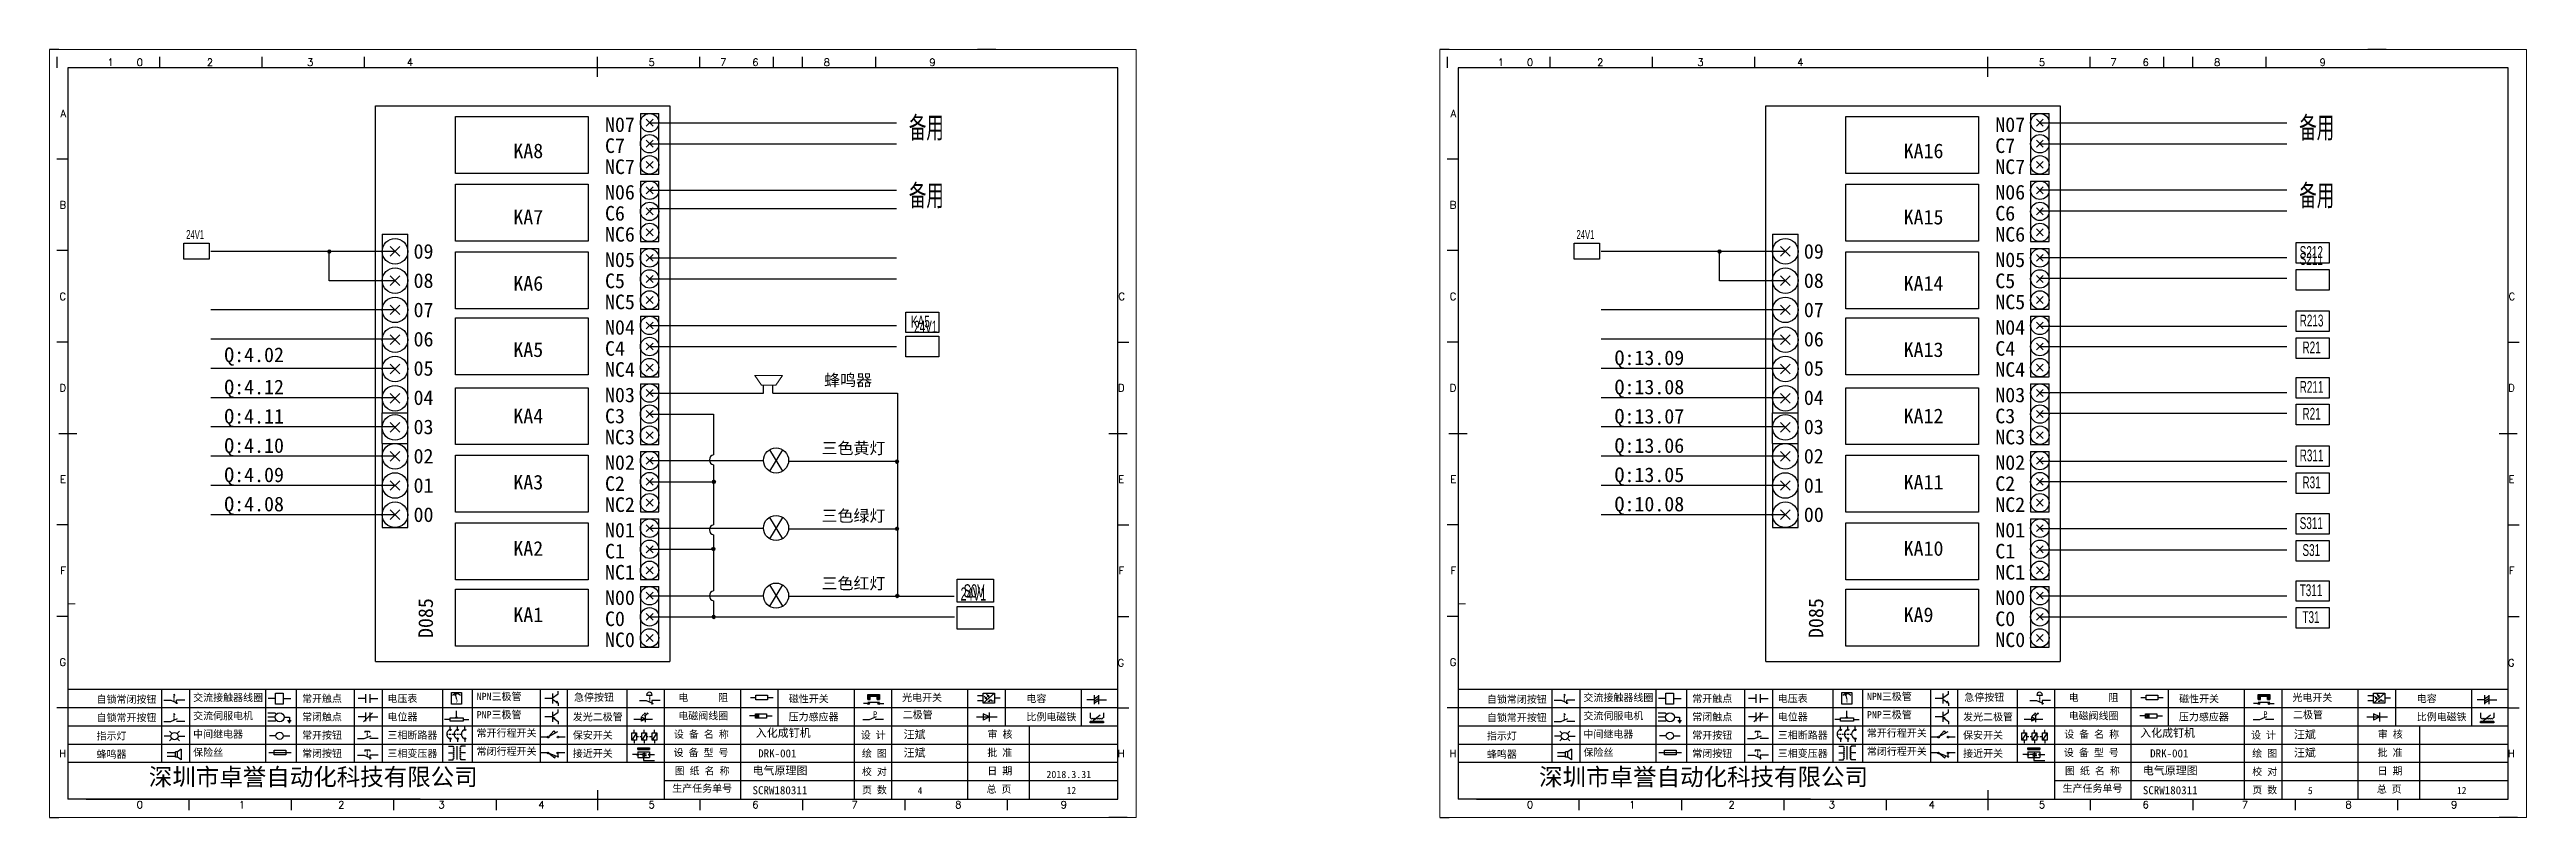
# Model space of a CAD drawing. Header units: millimetres. Extents: x 175 to 4940, y -2082 to 1907.
# Drawn here: x 1697 to 2374, y 662 to 872 of the extents above; entities that cross this region are included whole.
import ezdxf
from ezdxf.enums import TextEntityAlignment as Align

# ---------------------------------------------------------------- set-up
doc = ezdxf.new("R2010")
doc.units = ezdxf.units.MM
for name, color, linetype in [('AE_BOR', 1, 'Continuous'), ('Z_OM_OUTLINE', 7, 'Continuous'), ('外形線', 7, 'Continuous')]:
    doc.layers.add(name, color=color, linetype=linetype)
doc.styles.get("Standard").update_dxf_attribs({"font": ''})
doc.styles.add('WD', font='romans.shx', dxfattribs={"width": 0.8, "bigfont": 'gbcbig.shx'})
doc.styles.add('样式 8', font='arial.ttf', dxfattribs={"width": 0.6, "height": 2.5})
doc.styles.add('汉字', font='')
doc.styles.get('Standard').set_extended_font_data('SimSun')
doc.styles.get('汉字').set_extended_font_data('新宋体')

msp = doc.modelspace()

# ---------------------------------------------------------------- texts
at = {"attachment_point": 1, "style": '样式 8'}
for s, insert, char_height, width in [(' {\\fSimSun|b0|i0|c134|p2;备用}', (1930.622, 853.236), 5.832, 11.58622), (' {\\fSimSun|b0|i0|c134|p2;备用}', (2310.641, 853.236), 5.832, 11.58622), (' {\\fSimSun|b0|i0|c134|p2;备用}', (1930.622, 834.681), 5.832, 11.58622), (' {\\fSimSun|b0|i0|c134|p2;备用}', (2310.641, 834.681), 5.832, 11.58622), (' 24V1', (1734.452, 822.292), 2.5, 4.96666), (' 24V1', (2114.452, 822.292), 2.5, 4.96666), ('S212', (2312.121, 817.893), 3.24, 6.43679), (' S211', (2312.121, 816.002), 3.24, 6.43679), ('KA5', (1932.556, 798.864), 3.24, 6.43679), ('R213', (2312.121, 799.16), 3.24, 6.43679), (' 24V1', (1933.409, 797.478), 3.24, 6.43679), (' R21', (2312.121, 791.804), 3.24, 6.43679), ('R211', (2312.121, 781.009), 3.24, 6.43679), (' R21', (2312.121, 773.652), 3.24, 6.43679), ('R311', (2312.121, 762.265), 3.24, 6.43679), (' R31', (2312.121, 754.908), 3.24, 6.43679), ('S311', (2312.121, 743.751), 3.24, 6.43679), (' S31', (2312.121, 736.395), 3.24, 6.43679), (' 24V1', (1946.108, 724.57), 3.6, 7.15199), (' S0V', (1946.108, 725.415), 3.6, 7.15199), (' T311', (2312.121, 725.416), 3.24, 6.43679), (' T31', (2312.121, 718.06), 3.24, 6.43679)]:
    msp.add_mtext(s, dxfattribs=dict(at, insert=insert, char_height=char_height, width=width))
at = {"attachment_point": 1}
for s, insert, char_height, width in [('{\\fSimSun|b0|i0|c134|p2;蜂鸣器}', (1908.824, 782.857), 3.2, 44.93902), ('三色黄灯', (1908.114, 764.236), 3.2, 44.93902), ('三色绿灯', (1908.114, 745.756), 3.2, 44.93902), ('三色红灯', (1908.114, 727.276), 3.2, 44.93902), ('入化成钉机', (1890.123, 685.877), 2.2, 24.33474), ('汪斌', (1930.536, 685.447), 2.2, 15.31746), ('入化成钉机', (2268.518, 685.877), 2.2, 24.33474), ('汪斌', (2310.536, 685.447), 2.2, 15.31746), ('DRK-001', (1890.793, 680.278), 2.2, 25.88003), ('汪斌', (1930.536, 680.447), 2.2, 15.31746), ('DRK-001', (2271.249, 680.278), 2.2, 25.88003), ('汪斌', (2310.536, 680.447), 2.2, 15.31746), ('{\\fKaiTi_GB2312|b0|i0|c134|p49;SCRW180311}', (1889.25, 670.195), 2.2, 25.68687), ('{\\fKaiTi_GB2312|b0|i0|c134|p49;电气原理图}', (1889.25, 675.596), 2.2, 25.88003), ('{\\fKaiTi_GB2312|b0|i0|c134|p49;2018.3.31}', (1969.568, 674.426), 2, 60.2542), ('{\\fKaiTi_GB2312|b0|i0|c134|p49;SCRW180311}', (2269.25, 670.195), 2.2, 25.68687), ('{\\fKaiTi_GB2312|b0|i0|c134|p49;电气原理图}', (2269.25, 675.596), 2.2, 25.88003), ('{\\fKaiTi_GB2312|b0|i0|c134|p49;4}', (1934.371, 669.95), 1.92, 10.15907), ('{\\fKaiTi_GB2312|b0|i0|c134|p49;12}', (1975.099, 670.003), 1.92, 11.84593), ('{\\fKaiTi_GB2312|b0|i0|c134|p49;5}', (2314.371, 669.95), 1.92, 10.15907), ('{\\fKaiTi_GB2312|b0|i0|c134|p49;12}', (2355.099, 670.003), 1.92, 11.84593)]:
    msp.add_mtext(s, dxfattribs=dict(at, insert=insert, char_height=char_height, width=width))
at = {"char_height": 2, "attachment_point": 1, "style": '汉字'}
for s, insert in [('{\\fKaiTi_GB2312|b0|i0|c134|p49;自锁常闭按钮}', (1709.963, 694.963)), ('{\\fKaiTi_GB2312|b0|i0|c134|p49;交流接触器线圈}', (1736.357, 695.457)), ('{\\fKaiTi_GB2312|b0|i0|c134|p49;交流伺服电机}', (1736.357, 690.457)), ('{\\fKaiTi_GB2312|b0|i0|c134|p49;常开触点}', (1766.11, 695.169)), ('{\\fKaiTi_GB2312|b0|i0|c134|p49;电压表}', (1789.47, 695.179)), ('{\\fKaiTi_GB2312|b0|i0|c134|p49;NPN三极管}', (1813.836, 695.74)), ('{\\fKaiTi_GB2312|b0|i0|c134|p49;PNP三极管}', (1813.836, 690.74)), ('{\\fKaiTi_GB2312|b0|i0|c134|p49;急停按钮}', (1840.458, 695.527)), ('{\\fKaiTi_GB2312|b0|i0|c134|p49;电      阻}', (1868.965, 695.455)), ('{\\fKaiTi_GB2312|b0|i0|c134|p49;电磁阀线圈}', (1868.965, 690.455)), ('{\\fKaiTi_GB2312|b0|i0|c134|p49;磁性开关}', (1899.175, 695.119)), ('{\\fKaiTi_GB2312|b0|i0|c134|p49;光电开关}', (1930.126, 695.457)), ('{\\fKaiTi_GB2312|b0|i0|c134|p49;二极管}', (1930.308, 690.74)), ('{\\fKaiTi_GB2312|b0|i0|c134|p49;电容}', (1964.102, 695.169)), ('{\\fKaiTi_GB2312|b0|i0|c134|p49;自锁常闭按钮}', (2089.963, 694.963)), ('{\\fKaiTi_GB2312|b0|i0|c134|p49;交流接触器线圈}', (2116.357, 695.457)), ('{\\fKaiTi_GB2312|b0|i0|c134|p49;交流伺服电机}', (2116.357, 690.457)), ('{\\fKaiTi_GB2312|b0|i0|c134|p49;常开触点}', (2146.11, 695.169)), ('{\\fKaiTi_GB2312|b0|i0|c134|p49;电压表}', (2169.47, 695.179)), ('{\\fKaiTi_GB2312|b0|i0|c134|p49;NPN三极管}', (2193.836, 695.74)), ('{\\fKaiTi_GB2312|b0|i0|c134|p49;PNP三极管}', (2193.836, 690.74)), ('{\\fKaiTi_GB2312|b0|i0|c134|p49;急停按钮}', (2220.458, 695.527)), ('{\\fKaiTi_GB2312|b0|i0|c134|p49;电      阻}', (2248.965, 695.455)), ('{\\fKaiTi_GB2312|b0|i0|c134|p49;电磁阀线圈}', (2248.965, 690.455)), ('{\\fKaiTi_GB2312|b0|i0|c134|p49;磁性开关}', (2279.175, 695.119)), ('{\\fKaiTi_GB2312|b0|i0|c134|p49;光电开关}', (2310.126, 695.457)), ('{\\fKaiTi_GB2312|b0|i0|c134|p49;二极管}', (2310.308, 690.74)), ('{\\fKaiTi_GB2312|b0|i0|c134|p49;电容}', (2344.102, 695.169)), ('{\\fKaiTi_GB2312|b0|i0|c134|p49;指示灯}', (1709.963, 684.963)), ('{\\fKaiTi_GB2312|b0|i0|c134|p49;自锁常开按钮}', (1709.963, 689.963)), ('{\\fKaiTi_GB2312|b0|i0|c134|p49;中间继电器}', (1736.357, 685.457)), ('{\\fKaiTi_GB2312|b0|i0|c134|p49;常闭触点}', (1766.11, 690.169)), ('{\\fKaiTi_GB2312|b0|i0|c134|p49;常开按钮}', (1766.11, 685.169)), ('{\\fKaiTi_GB2312|b0|i0|c134|p49;三相断路器}', (1789.47, 685.179)), ('{\\fKaiTi_GB2312|b0|i0|c134|p49;电位器}', (1789.47, 690.179)), ('{\\fKaiTi_GB2312|b0|i0|c134|p49;常开行程开关}', (1813.836, 685.74)), ('{\\fKaiTi_GB2312|b0|i0|c134|p49;保安开关}', (1840.125, 685.169)), ('{\\fKaiTi_GB2312|b0|i0|c134|p49;发光二极管}', (1840.125, 690.169)), ('{\\fKaiTi_GB2312|b0|i0|c134|p0;设 备 名 称}', (1867.757, 685.403)), ('{\\fKaiTi_GB2312|b0|i0|c134|p49;压力感应器}', (1899.122, 690.179)), ('{\\fKaiTi_GB2312|b0|i0|c134|p0;设 计}', (1918.825, 685.188)), ('{\\fKaiTi_GB2312|b0|i0|c134|p0;审 核}', (1953.492, 685.397)), ('{\\fKaiTi_GB2312|b0|i0|c134|p49;比例电磁铁}', (1964.102, 690.169)), ('{\\fKaiTi_GB2312|b0|i0|c134|p49;指示灯}', (2089.963, 684.963)), ('{\\fKaiTi_GB2312|b0|i0|c134|p49;自锁常开按钮}', (2089.963, 689.963)), ('{\\fKaiTi_GB2312|b0|i0|c134|p49;中间继电器}', (2116.357, 685.457)), ('{\\fKaiTi_GB2312|b0|i0|c134|p49;常闭触点}', (2146.11, 690.169)), ('{\\fKaiTi_GB2312|b0|i0|c134|p49;常开按钮}', (2146.11, 685.169)), ('{\\fKaiTi_GB2312|b0|i0|c134|p49;三相断路器}', (2169.47, 685.179)), ('{\\fKaiTi_GB2312|b0|i0|c134|p49;电位器}', (2169.47, 690.179)), ('{\\fKaiTi_GB2312|b0|i0|c134|p49;常开行程开关}', (2193.836, 685.74)), ('{\\fKaiTi_GB2312|b0|i0|c134|p49;保安开关}', (2220.125, 685.169)), ('{\\fKaiTi_GB2312|b0|i0|c134|p49;发光二极管}', (2220.125, 690.169)), ('{\\fKaiTi_GB2312|b0|i0|c134|p0;设 备 名 称}', (2247.757, 685.403)), ('{\\fKaiTi_GB2312|b0|i0|c134|p49;压力感应器}', (2279.122, 690.179)), ('{\\fKaiTi_GB2312|b0|i0|c134|p0;设 计}', (2298.825, 685.188)), ('{\\fKaiTi_GB2312|b0|i0|c134|p0;审 核}', (2333.492, 685.397)), ('{\\fKaiTi_GB2312|b0|i0|c134|p49;比例电磁铁}', (2344.102, 690.169)), ('{\\fKaiTi_GB2312|b0|i0|c134|p49;蜂鸣器}', (1709.963, 679.963)), ('{\\fKaiTi_GB2312|b0|i0|c134|p49;保险丝}', (1736.357, 680.457)), ('{\\fKaiTi_GB2312|b0|i0|c134|p49;常闭按钮}', (1766.11, 680.169)), ('{\\fKaiTi_GB2312|b0|i0|c134|p49;三相变压器}', (1789.47, 680.179)), ('{\\fKaiTi_GB2312|b0|i0|c134|p49;常闭行程开关}', (1813.836, 680.74)), ('{\\fKaiTi_GB2312|b0|i0|c134|p49;接近开关}', (1840.125, 680.169)), ('{\\fKaiTi_GB2312|b0|i0|c134|p0;设 备 型 号}', (1867.683, 680.403)), ('{\\fKaiTi_GB2312|b0|i0|c134|p0;绘 图}', (1919.153, 680.188)), ('{\\fKaiTi_GB2312|b0|i0|c134|p0;批 准}', (1953.422, 680.397)), ('{\\fKaiTi_GB2312|b0|i0|c134|p49;蜂鸣器}', (2089.963, 679.963)), ('{\\fKaiTi_GB2312|b0|i0|c134|p49;保险丝}', (2116.357, 680.457)), ('{\\fKaiTi_GB2312|b0|i0|c134|p49;常闭按钮}', (2146.11, 680.169)), ('{\\fKaiTi_GB2312|b0|i0|c134|p49;三相变压器}', (2169.47, 680.179)), ('{\\fKaiTi_GB2312|b0|i0|c134|p49;常闭行程开关}', (2193.836, 680.74)), ('{\\fKaiTi_GB2312|b0|i0|c134|p49;接近开关}', (2220.125, 680.169)), ('{\\fKaiTi_GB2312|b0|i0|c134|p0;设 备 型 号}', (2247.683, 680.403)), ('{\\fKaiTi_GB2312|b0|i0|c134|p0;绘 图}', (2299.153, 680.188)), ('{\\fKaiTi_GB2312|b0|i0|c134|p0;批 准}', (2333.422, 680.397)), ('{\\fKaiTi_GB2312|b0|i0|c134|p0;生产任务单号}', (1867.306, 670.62)), ('{\\fKaiTi_GB2312|b0|i0|c134|p0;图 纸 名 称}', (1867.967, 675.403)), ('{\\fKaiTi_GB2312|b0|i0|c134|p0;校 对}', (1919.153, 675.188)), ('{\\fKaiTi_GB2312|b0|i0|c134|p0;页 数}', (1919.153, 670.188)), ('{\\fKaiTi_GB2312|b0|i0|c134|p0;总 页}', (1953.194, 670.397)), ('{\\fKaiTi_GB2312|b0|i0|c134|p0;日 期}', (1953.422, 675.397)), ('{\\fKaiTi_GB2312|b0|i0|c134|p0;生产任务单号}', (2247.306, 670.62)), ('{\\fKaiTi_GB2312|b0|i0|c134|p0;图 纸 名 称}', (2247.967, 675.403)), ('{\\fKaiTi_GB2312|b0|i0|c134|p0;校 对}', (2299.153, 675.188)), ('{\\fKaiTi_GB2312|b0|i0|c134|p0;页 数}', (2299.153, 670.188)), ('{\\fKaiTi_GB2312|b0|i0|c134|p0;总 页}', (2333.194, 670.397)), ('{\\fKaiTi_GB2312|b0|i0|c134|p0;日 期}', (2333.422, 675.397))]:
    msp.add_mtext(s, dxfattribs=dict(at, insert=insert))
at = {"color": 0, "lineweight": -2, "char_height": 4.70644, "width": 96.11383, "attachment_point": 1}
for insert in [(1724.24, 675.119), (2104.24, 675.119)]:
    msp.add_mtext('深圳市卓誉自动化科技有限公司', dxfattribs=dict(at, insert=insert))
at = {"layer": 'AE_BOR', "style": 'WD'}
for s, p in [('1', (1713.789, 867.148)), ('0', (1721.773, 867.148)), ('2', (1740.939, 867.148)), ('3', (1768.338, 867.148)), ('4', (1795.639, 867.148)), ('5', (1861.698, 867.148)), ('7', (1881.231, 867.148)), ('6', (1890.043, 867.148)), ('8', (1909.561, 867.148)), ('9', (1938.425, 867.148)), ('1', (2093.789, 867.148)), ('0', (2101.773, 867.148)), ('2', (2120.939, 867.148)), ('3', (2148.338, 867.148)), ('4', (2175.639, 867.148)), ('5', (2241.698, 867.148)), ('7', (2261.231, 867.148)), ('6', (2270.043, 867.148)), ('8', (2289.561, 867.148)), ('9', (2318.425, 867.148)), ('0', (1721.773, 664.148)), ('1', (1749.699, 664.148)), ('2', (1776.849, 664.148)), ('3', (1804.248, 664.148)), ('4', (1831.549, 664.148)), ('5', (1861.698, 664.148)), ('6', (1890.043, 664.148)), ('7', (1917.141, 664.148)), ('8', (1945.471, 664.148)), ('9', (1974.335, 664.148)), ('0', (2101.773, 664.148)), ('1', (2129.699, 664.148)), ('2', (2156.849, 664.148)), ('3', (2184.248, 664.148)), ('4', (2211.549, 664.148)), ('5', (2241.698, 664.148)), ('6', (2270.043, 664.148)), ('7', (2297.141, 664.148)), ('8', (2325.471, 664.148)), ('9', (2354.335, 664.148))]:
    msp.add_text(s, height=2, dxfattribs=at).set_placement(p, align=Align.CENTER)
for s, p in [('A', (1701.607, 854.148)), ('A', (2081.607, 854.148)), ('B', (1701.607, 829.148)), ('B', (2081.607, 829.148)), ('C', (1701.607, 804.148)), ('C', (1991.035, 804.148)), ('C', (2081.607, 804.148)), ('C', (2371.035, 804.148)), ('D', (1701.607, 779.148)), ('D', (1990.94, 779.148)), ('D', (2081.607, 779.148)), ('D', (2370.94, 779.148)), ('E', (1701.607, 754.148)), ('E', (1990.845, 754.148)), ('E', (2081.607, 754.148)), ('E', (2370.845, 754.148)), ('F', (1701.607, 729.148)), ('F', (1990.845, 729.148)), ('F', (1990.845, 729.148)), ('F', (2081.607, 729.148)), ('F', (2370.845, 729.148)), ('F', (2370.845, 729.148)), ('G', (1701.607, 704.148)), ('G', (1990.845, 703.929)), ('G', (2081.607, 704.148)), ('G', (2370.845, 703.929)), ('H', (1701.607, 679.148)), ('H', (1990.94, 679.148)), ('H', (2081.607, 679.148)), ('H', (2370.94, 679.148))]:
    msp.add_text(s, height=2, dxfattribs=at).set_placement(p, align=Align.MIDDLE_RIGHT)
at = {"layer": '外形線', "color": 0, "linetype": 'ByBlock', "ltscale": 8, "char_height": 4, "attachment_point": 1}
for s, insert in [('{\\C3;N07}', (1848.922, 853.115)), ('{\\C3;N07}', (2228.922, 853.115)), ('{\\C3;C7}', (1848.922, 847.355)), ('{\\C3;C7}', (2228.922, 847.355)), ('{\\C3;KA8}', (1823.871, 845.936)), ('{\\C3;NC7}', (1848.922, 841.595)), ('{\\C3;KA16}', (2203.871, 845.936)), ('{\\C3;NC7}', (2228.922, 841.595)), ('{\\C3;N06}', (1848.922, 834.635)), ('{\\C3;N06}', (2228.922, 834.635)), ('{\\C3;KA7}', (1823.871, 827.816)), ('{\\C3;C6}', (1848.922, 828.875)), ('{\\C3;KA15}', (2203.871, 827.816)), ('{\\C3;C6}', (2228.922, 828.875)), ('{\\C3;NC6}', (1848.922, 823.115)), ('{\\C3;NC6}', (2228.922, 823.115)), ('{\\C3;09}', (1796.601, 818.455)), ('{\\C3;N05}', (1848.922, 816.155)), ('{\\C3;09}', (2176.601, 818.455)), ('{\\C3;N05}', (2228.922, 816.155)), ('{\\C3;08}', (1796.601, 810.455)), ('{\\C3;KA6}', (1823.871, 809.696)), ('{\\C3;C5}', (1848.922, 810.395)), ('{\\C3;08}', (2176.601, 810.455)), ('{\\C3;KA14}', (2203.871, 809.696)), ('{\\C3;C5}', (2228.922, 810.395)), ('{\\C3;07}', (1796.601, 802.455)), ('{\\C3;NC5}', (1848.922, 804.635)), ('{\\C3;07}', (2176.601, 802.455)), ('{\\C3;NC5}', (2228.922, 804.635)), ('{\\C3;06}', (1796.601, 794.455)), ('{\\C3;N04}', (1848.922, 797.675)), ('{\\C3;06}', (2176.601, 794.455)), ('{\\C3;N04}', (2228.922, 797.675)), ('{\\C3;Q:4.02}', (1744.851, 790.178)), ('{\\C3;05}', (1796.601, 786.455)), ('{\\C3;KA5}', (1823.871, 791.576)), ('{\\C3;C4}', (1848.922, 791.915)), ('{\\C3;NC4}', (1848.922, 786.155)), ('{\\C3;Q:13.09}', (2124.851, 789.36)), ('{\\C3;05}', (2176.601, 786.455)), ('{\\C3;KA13}', (2203.871, 791.576)), ('{\\C3;C4}', (2228.922, 791.915)), ('{\\C3;NC4}', (2228.922, 786.155)), ('{\\C3;Q:4.12}', (1744.851, 781.36)), ('{\\C3;N03}', (1848.922, 779.195)), ('{\\C3;Q:13.08}', (2124.851, 781.36)), ('{\\C3;N03}', (2228.922, 779.195)), ('{\\C3;Q:4.11}', (1744.851, 773.36)), ('{\\C3;04}', (1796.601, 778.455)), ('{\\C3;KA4}', (1823.871, 773.456)), ('{\\C3;C3}', (1848.922, 773.435)), ('{\\C3;Q:13.07}', (2124.851, 773.36)), ('{\\C3;04}', (2176.601, 778.455)), ('{\\C3;KA12}', (2203.871, 773.456)), ('{\\C3;C3}', (2228.922, 773.435)), ('{\\C3;Q:4.10}', (1744.851, 765.36)), ('{\\C3;03}', (1796.601, 770.455)), ('{\\C3;NC3}', (1848.922, 767.675)), ('{\\C3;Q:13.06}', (2124.851, 765.36)), ('{\\C3;03}', (2176.601, 770.455)), ('{\\C3;NC3}', (2228.922, 767.675)), ('{\\C3;02}', (1796.601, 762.455)), ('{\\C3;N02}', (1848.922, 760.715)), ('{\\C3;02}', (2176.601, 762.455)), ('{\\C3;N02}', (2228.922, 760.715)), ('{\\C3;Q:4.09}', (1744.851, 757.36)), ('{\\C3;01}', (1796.601, 754.455)), ('{\\C3;KA3}', (1823.871, 755.336)), ('{\\C3;C2}', (1848.922, 754.955)), ('{\\C3;Q:13.05}', (2124.851, 757.36)), ('{\\C3;01}', (2176.601, 754.455)), ('{\\C3;KA11}', (2203.871, 755.336)), ('{\\C3;C2}', (2228.922, 754.955)), ('{\\C3;Q:4.08}', (1744.851, 749.36)), ('{\\C3;00}', (1796.601, 746.455)), ('{\\C3;NC2}', (1848.922, 749.195)), ('{\\C3;Q:10.08}', (2124.851, 749.36)), ('{\\C3;00}', (2176.601, 746.455)), ('{\\C3;NC2}', (2228.922, 749.195)), ('{\\C3;N01}', (1848.922, 742.235)), ('{\\C3;N01}', (2228.922, 742.235)), ('{\\C3;KA2}', (1823.871, 737.216)), ('{\\C3;C1}', (1848.922, 736.475)), ('{\\C3;KA10}', (2203.871, 737.216)), ('{\\C3;C1}', (2228.922, 736.475)), ('{\\C3;NC1}', (1848.922, 730.715)), ('{\\C3;NC1}', (2228.922, 730.715)), ('{\\C3;KA1}', (1823.871, 719.096)), ('{\\C3;C0}', (1848.922, 717.995)), ('{\\C3;N00}', (1848.922, 723.755)), ('{\\C3;KA9}', (2203.871, 719.096)), ('{\\C3;C0}', (2228.922, 717.995)), ('{\\C3;N00}', (2228.922, 723.755)), ('{\\C3;NC0}', (1848.922, 712.235)), ('{\\C3;NC0}', (2228.922, 712.235))]:
    msp.add_mtext(s, dxfattribs=dict(at, insert=insert))
at = {"layer": '外形線', "color": 0, "linetype": 'ByBlock', "ltscale": 8, "char_height": 4, "attachment_point": 1, "rotation": 90}
for insert in [(1797.9, 710.728), (2177.9, 710.728)]:
    msp.add_mtext('{\\C3;D085}', dxfattribs=dict(at, insert=insert))

# ---------------------------------------------------------------- blocks, each defined once
blk = doc.blocks.new('磁性开关')
at = {"linetype": 'ByBlock'}
h = blk.add_hatch(dxfattribs=at)
h.set_pattern_fill('ANSI31', color=256, scale=0.1, style=0)
h.paths.add_polyline_path([(-1910.88, -776.69), (-1910.88, -775.29), (-1907.69, -775.29), (-1907.69, -776.69), (-1908.31, -776.69), (-1908.31, -775.79), (-1910.25, -775.79), (-1910.25, -776.69)])
for p, q in [((-1910.91, -777.81), (-1912.09, -777.81)), ((-1910.88, -776.69), (-1910.88, -775.29)), ((-1910.88, -775.29), (-1907.69, -775.29)), ((-1910.88, -776.69), (-1910.25, -776.69)), ((-1910.88, -777.39), (-1907.69, -777.39)), ((-1910.25, -776.69), (-1910.25, -775.79)), ((-1910.25, -775.79), (-1908.31, -775.79)), ((-1908.31, -776.69), (-1908.31, -775.79)), ((-1908.31, -776.69), (-1907.69, -776.69)), ((-1907.69, -775.29), (-1907.69, -776.69)), ((-1907.66, -777.81), (-1906.48, -777.81))]:
    blk.add_line(p, q, dxfattribs=at)
for centre in [(-1910.68, -777.81), (-1907.88, -777.81)]:
    blk.add_circle(centre, 0.225, dxfattribs=at)
blk = doc.blocks.new('*U4')
at = {"linetype": 'ByBlock'}
for p, q in [((-1911.92, -782.07), (-1910.06, -782.07)), ((-1910.06, -782.07), (-1908.18, -782.88)), ((-1909.23, -780.45), (-1909.23, -780.67)), ((-1909.23, -780.45), (-1908.92, -780.84)), ((-1909.23, -780.84), (-1909.23, -781.05)), ((-1909.23, -781.23), (-1909.23, -781.44)), ((-1909.23, -781.61), (-1909.23, -781.83)), ((-1909.23, -782), (-1909.23, -782.21)), ((-1909.23, -782.38), (-1909.23, -782.43)), ((-1908.52, -783.07), (-1908.52, -782.07)), ((-1906.25, -782.07), (-1908.52, -782.07))]:
    blk.add_line(p, q, dxfattribs=at)
blk = doc.blocks.new('*U6')
at = {"linetype": 'ByBlock'}
for p, q in [((-1910.06, -792.89), (-1908.18, -792.08)), ((-1908.88, -791.17), (-1909.23, -790.71)), ((-1909.23, -790.71), (-1909.23, -790.92)), ((-1909.23, -791.09), (-1909.23, -791.31)), ((-1909.23, -791.48), (-1909.23, -791.69)), ((-1909.23, -791.86), (-1909.23, -792.08)), ((-1911.92, -792.89), (-1910.06, -792.89)), ((-1909.23, -792.25), (-1909.23, -792.47)), ((-1906.25, -792.89), (-1908.52, -792.89))]:
    blk.add_line(p, q, dxfattribs=at)
blk = doc.blocks.new('蜂鸣器')
at = {"linetype": 'ByBlock'}
for p, q in [((-1908.8, -796.48), (-1911.01, -796.48)), ((-1908.8, -797.46), (-1911.01, -797.46)), ((-1908.25, -796.26), (-1908.8, -796.26)), ((-1908.8, -797.68), (-1908.8, -796.26)), ((-1908.25, -797.68), (-1908.8, -797.68)), ((-1907.17, -795.53), (-1908.25, -796.26)), ((-1908.25, -797.68), (-1908.25, -796.26)), ((-1907.17, -798.41), (-1908.25, -797.68)), ((-1907.17, -795.53), (-1907.17, -798.41))]:
    blk.add_line(p, q, dxfattribs=at)
blk = doc.blocks.new('指示灯')
at = {"linetype": 'ByBlock'}
for p, q in [((-1854.25, -776.92), (-1856.06, -776.92)), ((-1854.62, -775.59), (-1853.97, -776.23)), ((-1854.62, -778.25), (-1853.97, -777.61)), ((-1851.9, -775.59), (-1852.54, -776.23)), ((-1851.9, -778.25), (-1852.54, -777.61)), ((-1852.26, -776.92), (-1850.45, -776.92))]:
    blk.add_line(p, q, dxfattribs=at)
blk.add_circle((-1853.26, -776.92), 0.992, dxfattribs=at)
blk = doc.blocks.new('光电开关')
at = {"linetype": 'ByBlock'}
h = blk.add_hatch(dxfattribs=at)
h.set_pattern_fill('ANSI31', color=256, scale=0.01, style=0)
h.set_pattern_definition([(45, (0.172267, 0), (-0.0224506403, 0.0224506403), [])])
h.paths.add_polyline_path([(-1882.44, -776.34), (-1882.5, -775.91), (-1882.68, -776.07)])
h.paths.add_polyline_path([(-1882.86, -776.23), (-1882.44, -776.34), (-1882.68, -776.07)])
h.paths.add_polyline_path([(-1883.05, -776.88), (-1883.11, -776.45), (-1883.29, -776.61)])
h.paths.add_polyline_path([(-1883.47, -776.77), (-1883.05, -776.88), (-1883.29, -776.61)])
for p, q in [((-1884.01, -775.96), (-1885.56, -775.96)), ((-1884.01, -777.39), (-1885.56, -777.39)), ((-1880.91, -775.3), (-1884.01, -778.05)), ((-1883.75, -776.09), (-1883.05, -776.88)), ((-1883.11, -776.45), (-1883.47, -776.77)), ((-1883.05, -776.88), (-1883.47, -776.77)), ((-1883.14, -775.55), (-1882.44, -776.34)), ((-1883.05, -776.88), (-1883.11, -776.45)), ((-1882.5, -775.91), (-1882.86, -776.23)), ((-1882.44, -776.34), (-1882.86, -776.23)), ((-1882.78, -777.47), (-1882.23, -777.47)), ((-1882.44, -776.34), (-1882.5, -775.91)), ((-1882.23, -777.47), (-1882.23, -777.14)), ((-1882.23, -777.14), (-1881.78, -777.14)), ((-1881.78, -777.47), (-1881.78, -777.14)), ((-1881.23, -777.47), (-1881.78, -777.47)), ((-1879.37, -776.67), (-1880.91, -776.67))]:
    blk.add_line(p, q, dxfattribs=at)
blk.add_lwpolyline([(-1884.01, -775.3), (-1880.91, -775.3), (-1880.91, -778.05), (-1884.01, -778.05)], close=True, dxfattribs=at)
blk = doc.blocks.new('交流接触器线圈')
at = {"linetype": 'ByBlock'}
for p, q in [((-1880.82, -781.77), (-1882.87, -781.77)), ((-1878.72, -781.77), (-1876.67, -781.77))]:
    blk.add_line(p, q, dxfattribs=at)
blk.add_lwpolyline([(-1880.82, -780.28), (-1878.72, -780.28), (-1878.72, -783.26), (-1880.82, -783.26)], close=True, dxfattribs=at)
blk = doc.blocks.new('交流伺服电机')
at = {"linetype": 'ByBlock'}
for p, q in [((-1880.97, -785.75), (-1882.94, -785.75)), ((-1880.97, -786.85), (-1882.94, -786.85)), ((-1880.97, -787.94), (-1882.94, -787.94)), ((-1880.97, -785.75), (-1880.65, -786.03)), ((-1880.97, -787.94), (-1880.65, -787.67)), ((-1878.49, -786.85), (-1877.07, -786.85)), ((-1877.54, -787.72), (-1876.59, -787.72)), ((-1877.38, -788.01), (-1876.75, -788.01)), ((-1877.23, -788.29), (-1876.9, -788.29)), ((-1877.07, -786.85), (-1877.07, -787.72))]:
    blk.add_line(p, q, dxfattribs=at)
blk.add_circle((-1879.73, -786.85), 1.24, dxfattribs=at)
blk = doc.blocks.new('中间继电器')
at = {"linetype": 'ByBlock'}
for p, q in [((-1880.72, -791.92), (-1882.54, -791.92)), ((-1878.74, -791.92), (-1876.92, -791.92))]:
    blk.add_line(p, q, dxfattribs=at)
blk.add_circle((-1879.73, -791.92), 0.992, dxfattribs=at)
blk = doc.blocks.new('保险丝')
at = {"linetype": 'ByBlock'}
blk.add_line((-1882.72, -796.49), (-1876.55, -796.49), dxfattribs=at)
blk.add_lwpolyline([(-1881.2, -795.86), (-1878.06, -795.86), (-1878.06, -797.12), (-1881.2, -797.12)], close=True, dxfattribs=at)
blk = doc.blocks.new('常开按钮')
at = {"linetype": 'ByBlock'}
for p, q in [((-1911.92, -787.73), (-1910.06, -787.73)), ((-1910.06, -787.73), (-1908.18, -786.93)), ((-1909.9, -785.68), (-1908.56, -785.68)), ((-1909.9, -785.68), (-1909.9, -786.07)), ((-1909.23, -785.68), (-1909.23, -785.89)), ((-1909.23, -786.06), (-1909.23, -786.28)), ((-1909.23, -786.45), (-1909.23, -786.67)), ((-1909.23, -786.84), (-1909.23, -787.05)), ((-1909.23, -787.22), (-1909.23, -787.38)), ((-1908.56, -785.68), (-1908.56, -786.07)), ((-1906.25, -787.73), (-1908.52, -787.73))]:
    blk.add_line(p, q, dxfattribs=at)
blk = doc.blocks.new('常开触点')
at = {"linetype": 'ByBlock'}
for p, q in [((-1853.82, -781.77), (-1855.88, -781.77)), ((-1853.82, -782.99), (-1853.82, -780.56)), ((-1852.6, -782.99), (-1852.6, -780.56)), ((-1852.6, -781.77), (-1850.55, -781.77))]:
    blk.add_line(p, q, dxfattribs=at)
blk = doc.blocks.new('常闭触点')
at = {"linetype": 'ByBlock'}
for p, q in [((-1853.82, -786.77), (-1855.88, -786.77)), ((-1852.01, -785.66), (-1854.43, -788.1)), ((-1853.82, -787.99), (-1853.82, -785.56)), ((-1852.6, -787.99), (-1852.6, -785.56)), ((-1852.6, -786.77), (-1850.55, -786.77))]:
    blk.add_line(p, q, dxfattribs=at)
blk = doc.blocks.new('常闭按钮')
at = {"linetype": 'ByBlock'}
for p, q in [((-1854.11, -790.83), (-1852.77, -790.83)), ((-1854.11, -790.83), (-1854.11, -791.22)), ((-1853.44, -790.83), (-1853.44, -791.04)), ((-1853.44, -791.21), (-1853.44, -791.43)), ((-1853.44, -791.6), (-1853.44, -791.82)), ((-1853.44, -791.99), (-1853.44, -792.2)), ((-1852.77, -790.83), (-1852.77, -791.22)), ((-1856.13, -792.28), (-1854.28, -792.28)), ((-1854.28, -792.28), (-1852.4, -793.09)), ((-1853.44, -792.37), (-1853.44, -792.53)), ((-1850.47, -792.28), (-1852.73, -792.28)), ((-1852.73, -792.28), (-1852.73, -793.43))]:
    blk.add_line(p, q, dxfattribs=at)
blk = doc.blocks.new('电磁阀线圈')
at = {"linetype": 'ByBlock'}
for p, q in [((-1854.61, -796.54), (-1856.17, -796.54)), ((-1854.61, -795.92), (-1853.75, -797.16)), ((-1853.75, -795.92), (-1854.61, -797.16)), ((-1853.75, -795.92), (-1853.75, -797.16)), ((-1851.53, -796.54), (-1849.97, -796.54))]:
    blk.add_line(p, q, dxfattribs=at)
blk.add_lwpolyline([(-1854.61, -795.92), (-1851.53, -795.92), (-1851.53, -797.16), (-1854.61, -797.16)], close=True, dxfattribs=at)
blk = doc.blocks.new('电压表')
at = {"linetype": 'ByBlock'}
for p, q in [((-1814.84, -780.75), (-1814.91, -781.13)), ((-1814.6, -781.05), (-1814.91, -781.13)), ((-1814.84, -780.75), (-1814.46, -782.26)), ((-1814.84, -780.75), (-1814.6, -781.05))]:
    blk.add_line(p, q, dxfattribs=at)
blk.add_lwpolyline([(-1815.84, -780.34), (-1813.07, -780.34), (-1813.07, -783.49), (-1815.84, -783.49)], close=True, dxfattribs=at)
blk.add_arc((-1814.46, -782.26), 1.56, 46.83135, 133.16865, dxfattribs=at)
at = {"linetype": 'ByBlock', "insert": (-1814.7, -782.39), "char_height": 0.75, "width": 0.6768, "attachment_point": 1}
blk.add_mtext('V', dxfattribs=at)
blk = doc.blocks.new('电位器')
at = {"linetype": 'ByBlock'}
for p, q in [((-1816.21, -787.75), (-1817.79, -787.75)), ((-1814.45, -787.3), (-1814.62, -786.96)), ((-1814.62, -786.96), (-1814.27, -786.96)), ((-1814.45, -787.3), (-1814.45, -785.39)), ((-1814.45, -787.3), (-1814.27, -786.96)), ((-1812.68, -787.75), (-1811.1, -787.75))]:
    blk.add_line(p, q, dxfattribs=at)
blk.add_lwpolyline([(-1816.21, -787.3), (-1812.68, -787.3), (-1812.68, -788.2), (-1816.21, -788.2)], close=True, dxfattribs=at)
blk = doc.blocks.new('三相断路器')
at = {"linetype": 'ByBlock'}
for p, q in [((-1817.14, -791.74), (-1816.72, -791.74)), ((-1816.45, -791.74), (-1816.03, -791.74)), ((-1816.17, -790.33), (-1816.17, -789.7)), ((-1815.76, -791.74), (-1815.34, -791.74)), ((-1815.07, -791.74), (-1814.65, -791.74)), ((-1814.38, -791.74), (-1813.96, -791.74)), ((-1814.17, -790.33), (-1814.17, -789.7)), ((-1813.69, -791.74), (-1813.27, -791.74)), ((-1812.18, -790.33), (-1812.18, -789.7)), ((-1816.17, -793.19), (-1816.17, -793.83)), ((-1814.17, -793.19), (-1814.17, -793.83)), ((-1812.18, -793.19), (-1812.18, -793.83))]:
    blk.add_line(p, q, dxfattribs=at)
for centre in [(-1816.17, -790.55), (-1814.17, -790.55), (-1812.18, -790.55), (-1816.17, -792.98), (-1814.17, -792.98), (-1812.18, -792.98)]:
    blk.add_circle(centre, 0.219, dxfattribs=at)
for centre in [(-1815.81, -791.74), (-1813.82, -791.74), (-1811.83, -791.74)]:
    blk.add_arc(centre, 1.32, 115.57905, 244.42095, dxfattribs=at)
blk = doc.blocks.new('三相变压器')
at = {"linetype": 'ByBlock'}
for p, q in [((-1816.69, -795.03), (-1815.37, -795.03)), ((-1816.69, -796.87), (-1815.37, -796.87)), ((-1816.69, -798.71), (-1815.37, -798.71)), ((-1815.37, -795.03), (-1815.37, -795.24)), ((-1815.37, -798.71), (-1815.37, -798.5)), ((-1814.34, -798.7), (-1814.34, -795.04)), ((-1812, -795.03), (-1813.32, -795.03)), ((-1813.32, -795.03), (-1813.32, -795.24)), ((-1812, -796.87), (-1813.32, -796.87)), ((-1813.32, -798.71), (-1813.32, -798.5)), ((-1812, -798.71), (-1813.32, -798.71))]:
    blk.add_line(p, q, dxfattribs=at)
for centre, start, end in [((-1815.37, -795.51), 270, 90), ((-1815.37, -796.06), 270, 90), ((-1815.37, -796.6), 270, 90), ((-1815.37, -797.14), 270, 90), ((-1815.37, -797.68), 270, 90), ((-1815.37, -798.23), 270, 90), ((-1813.32, -795.51), 90, 270), ((-1813.32, -796.06), 90, 270), ((-1813.32, -796.6), 90, 270), ((-1813.32, -797.14), 90, 270), ((-1813.32, -797.68), 90, 270), ((-1813.32, -798.23), 90, 270)]:
    blk.add_arc(centre, 0.271, start, end, dxfattribs=at)
blk = doc.blocks.new('压力感应器')
at = {"linetype": 'ByBlock'}
for p, q in [((-1817.44, -777.73), (-1815.59, -777.73)), ((-1815.59, -777.73), (-1813.71, -776.93)), ((-1811.78, -777.73), (-1814.05, -777.73))]:
    blk.add_line(p, q, dxfattribs=at)
at = {"linetype": 'ByBlock', "insert": (-1814.65, -775.48), "char_height": 1.68, "width": 1.2242, "attachment_point": 1}
blk.add_mtext('{\\fNSimSun|b0|i0|c134|p49;P}', dxfattribs=at)
blk = doc.blocks.new('二极管')
at = {"linetype": 'ByBlock'}
for p, q in [((-1787.52, -776.77), (-1781.92, -776.77)), ((-1783.97, -776.77), (-1785.69, -775.9)), ((-1785.69, -775.9), (-1785.69, -777.65)), ((-1783.97, -776.77), (-1785.69, -777.65)), ((-1783.97, -777.99), (-1783.97, -775.56))]:
    blk.add_line(p, q, dxfattribs=at)
blk = doc.blocks.new('NPN三极管')
at = {"linetype": 'ByBlock'}
for p, q in [((-1785.73, -781.97), (-1787.81, -781.97)), ((-1785.73, -780.61), (-1785.73, -783.32)), ((-1785.73, -781.82), (-1784.15, -780.66)), ((-1785.73, -782.11), (-1784.15, -783.27)), ((-1784.41, -782.73), (-1784.74, -783.18)), ((-1784.15, -783.27), (-1784.74, -783.18)), ((-1784.15, -783.27), (-1784.41, -782.73)), ((-1784.15, -780.66), (-1784.15, -779.98)), ((-1784.15, -783.27), (-1784.15, -783.96))]:
    blk.add_line(p, q, dxfattribs=at)
blk = doc.blocks.new('PNP三极管')
at = {"linetype": 'ByBlock'}
for p, q in [((-1783.32, -785.43), (-1783.32, -784.75)), ((-1784.9, -786.74), (-1786.98, -786.74)), ((-1784.9, -785.38), (-1784.9, -788.09)), ((-1784.9, -786.59), (-1783.32, -785.43)), ((-1784.9, -786.88), (-1783.32, -788.04)), ((-1784.9, -786.88), (-1784.31, -786.97)), ((-1784.9, -786.88), (-1784.64, -787.42)), ((-1784.31, -786.97), (-1784.64, -787.42)), ((-1783.32, -788.04), (-1783.32, -788.73))]:
    blk.add_line(p, q, dxfattribs=at)
blk = doc.blocks.new('常开行程开关')
at = {"linetype": 'ByBlock'}
for p, q in [((-1785.89, -792.17), (-1784.52, -790.62)), ((-1785.89, -792.17), (-1783.43, -790.72)), ((-1784.52, -790.62), (-1784.19, -791.17)), ((-1786.29, -792.3), (-1788.01, -792.3)), ((-1781.48, -792.3), (-1783.21, -792.3))]:
    blk.add_line(p, q, dxfattribs=at)
for centre in [(-1786.07, -792.3), (-1783.42, -792.3)]:
    blk.add_circle(centre, 0.219, dxfattribs=at)
blk = doc.blocks.new('常闭行程开关')
at = {"linetype": 'ByBlock'}
for p, q in [((-1786.34, -796.62), (-1788.07, -796.62)), ((-1785.93, -796.72), (-1783.25, -797.7)), ((-1785.93, -796.72), (-1784.3, -798)), ((-1784.3, -798), (-1784.08, -797.4)), ((-1783.48, -796.84), (-1783.48, -797.85)), ((-1781.54, -796.62), (-1783.26, -796.62))]:
    blk.add_line(p, q, dxfattribs=at)
for centre in [(-1786.12, -796.62), (-1783.48, -796.62)]:
    blk.add_circle(centre, 0.219, dxfattribs=at)
blk = doc.blocks.new('电容')
at = {"linetype": 'ByBlock'}
for p, q in [((-1756.08, -781.77), (-1758.13, -781.77)), ((-1756.08, -782.99), (-1756.08, -780.56)), ((-1754.86, -780.79), (-1756.08, -781.55)), ((-1754.86, -781.44), (-1756.08, -782.2)), ((-1754.86, -781.99), (-1756.08, -782.75)), ((-1754.86, -782.99), (-1754.86, -780.56)), ((-1754.86, -781.77), (-1752.81, -781.77))]:
    blk.add_line(p, q, dxfattribs=at)
blk = doc.blocks.new('发光二极管')
at = {"linetype": 'ByBlock'}
for p, q in [((-1755.78, -785.92), (-1754.89, -785.14)), ((-1754.89, -785.14), (-1755.2, -785.22)), ((-1755.2, -785.22), (-1755.01, -785.43)), ((-1755.08, -785.92), (-1754.18, -785.14)), ((-1754.89, -785.14), (-1755.01, -785.43)), ((-1754.18, -785.14), (-1754.49, -785.22)), ((-1754.49, -785.22), (-1754.31, -785.43)), ((-1754.18, -785.14), (-1754.31, -785.43)), ((-1758.01, -786.77), (-1752.89, -786.77)), ((-1754.84, -786.77), (-1756.04, -786.16)), ((-1756.04, -786.16), (-1756.04, -787.39)), ((-1754.84, -786.77), (-1756.04, -787.39)), ((-1754.84, -787.63), (-1754.84, -785.92))]:
    blk.add_line(p, q, dxfattribs=at)
blk = doc.blocks.new('比例电磁阀')
at = {"linetype": 'ByBlock'}
for p, q in [((-1757.26, -775.38), (-1757.26, -776.71)), ((-1757.26, -776.71), (-1757.05, -776.71)), ((-1753.6, -777.73), (-1757.25, -777.73)), ((-1757.25, -778.13), (-1757.25, -777.73)), ((-1753.6, -778.13), (-1757.25, -778.13)), ((-1754.5, -775.98), (-1756.35, -777.44)), ((-1756.35, -777.44), (-1756.25, -777.25)), ((-1756.35, -777.44), (-1756.15, -777.38)), ((-1756.15, -777.38), (-1756.25, -777.25)), ((-1753.58, -776.71), (-1753.8, -776.71)), ((-1753.6, -777.73), (-1753.6, -778.13)), ((-1753.58, -775.38), (-1753.58, -776.71))]:
    blk.add_line(p, q, dxfattribs=at)
for centre in [(-1756.78, -776.71), (-1756.24, -776.71), (-1755.7, -776.71), (-1755.15, -776.71), (-1754.61, -776.71), (-1754.07, -776.71)]:
    blk.add_arc(centre, 0.271, 180, 0, dxfattribs=at)
blk = doc.blocks.new('保安开关')
at = {"linetype": 'ByBlock'}
for p, q in [((-1757.33, -790.79), (-1758.6, -792.81)), ((-1757.96, -790.79), (-1757.96, -789.97)), ((-1757.33, -791.8), (-1756.72, -791.8)), ((-1756.35, -791.8), (-1755.89, -791.8)), ((-1754.54, -790.79), (-1755.81, -792.81)), ((-1755.17, -790.79), (-1755.17, -789.97)), ((-1754.52, -791.8), (-1754.06, -791.8)), ((-1753.69, -791.8), (-1753.08, -791.8)), ((-1751.75, -790.79), (-1753.02, -792.81)), ((-1752.39, -790.79), (-1752.39, -789.97)), ((-1757.96, -792.81), (-1757.96, -793.62)), ((-1755.17, -792.81), (-1755.17, -793.62)), ((-1752.39, -792.81), (-1752.39, -793.62))]:
    blk.add_line(p, q, dxfattribs=at)
for points in [[(-1758.6, -790.79), (-1757.33, -790.79), (-1757.33, -792.81), (-1758.6, -792.81)], [(-1755.81, -790.79), (-1754.54, -790.79), (-1754.54, -792.81), (-1755.81, -792.81)], [(-1753.02, -790.79), (-1751.75, -790.79), (-1751.75, -792.81), (-1753.02, -792.81)]]:
    blk.add_lwpolyline(points, close=True, dxfattribs=at)
blk = doc.blocks.new('接近开关')
at = {"linetype": 'ByBlock'}
h = blk.add_hatch(dxfattribs=at)
h.set_pattern_fill('ANSI31', color=256, scale=0.01, style=0)
h.set_pattern_definition([(45, (-89.131516, -30.795668), (-0.0224506403, 0.0224506403), [])])
h.paths.add_polyline_path([(-1516.96, -1123.35), (-1516.96, -1122.85), (-1513.76, -1122.85), (-1513.76, -1123.35)])
for p, q in [((-1516.96, -1123.35), (-1516.96, -1122.85)), ((-1516.96, -1122.85), (-1513.76, -1122.85)), ((-1516.96, -1123.35), (-1513.76, -1123.35)), ((-1513.76, -1122.85), (-1513.76, -1123.35)), ((-1517.18, -1124.71), (-1518.36, -1124.71)), ((-1516.96, -1123.95), (-1513.76, -1123.95)), ((-1516.96, -1123.95), (-1516.96, -1125.47)), ((-1516.96, -1125.47), (-1513.76, -1125.47)), ((-1515.91, -1124.71), (-1516.45, -1124.71)), ((-1515.11, -1124.31), (-1515.91, -1124.71)), ((-1515.11, -1125.11), (-1515.91, -1124.71)), ((-1515.36, -1125.69), (-1515.36, -1126.36)), ((-1515.36, -1126.36), (-1512.36, -1126.36)), ((-1515.33, -1124.53), (-1515.17, -1124.53)), ((-1515.33, -1124.88), (-1515.17, -1124.88)), ((-1515.25, -1124.45), (-1515.25, -1124.61)), ((-1515.11, -1124.31), (-1515.11, -1125.11)), ((-1515.11, -1124.48), (-1514.58, -1124.48)), ((-1515.11, -1124.94), (-1514.58, -1124.94)), ((-1513.76, -1123.95), (-1513.76, -1125.47)), ((-1513.54, -1124.71), (-1512.36, -1124.71))]:
    blk.add_line(p, q, dxfattribs=at)
for centre in [(-1516.96, -1124.71), (-1515.36, -1125.47), (-1513.76, -1124.71)]:
    blk.add_circle(centre, 0.225, dxfattribs=at)
blk = doc.blocks.new('电阻')
at = {"linetype": 'ByBlock'}
for p, q in [((-3.09, 0), (-1.57, 0)), ((1.57, 0), (3.09, 0))]:
    blk.add_line(p, q, dxfattribs=at)
blk.add_lwpolyline([(-1.57, 0.63), (1.57, 0.63), (1.57, -0.63), (-1.57, -0.63)], close=True, dxfattribs=at)
blk = doc.blocks.new('急停按钮')
at = {"linetype": 'ByBlock'}
for p, q in [((-1.86, 0), (0, 0)), ((0, 0), (1.88, -0.81)), ((0.06, 1.45), (1.61, 1.45)), ((0.83, 1.45), (0.83, 1.24)), ((0.83, 1.07), (0.83, 0.85)), ((0.83, 0.68), (0.83, 0.47)), ((0.83, 0.29), (0.83, 0.08)), ((3.81, 0), (1.54, 0)), ((1.54, 0), (1.54, -1.15)), ((0.83, -0.09), (0.83, -0.24))]:
    blk.add_line(p, q, dxfattribs=at)
blk.add_arc((0.83, 1.45), 0.774, 0, 180)

# ---------------------------------------------------------------- hatches: boundary and pattern name
at = {"lineweight": -2}
for points in [[(1773.071, 816.402, 1), (1774.071, 816.402, 1)], [(2153.071, 816.402, 1), (2154.071, 816.402, 1)], [(1928.225, 758.987, 1), (1929.225, 758.987, 1)], [(1878.198, 753.464, 1), (1879.198, 753.464, 1)], [(1928.236, 740.609, 1), (1929.236, 740.609, 1)], [(1878.064, 735.07, 1), (1879.064, 735.07, 1)], [(1928.319, 722.216, 1), (1929.319, 722.216, 1)], [(1878.135, 716.501, 1), (1879.135, 716.501, 1)]]:
    msp.add_hatch(color=256, dxfattribs=at).paths.add_polyline_path(points)

# ---------------------------------------------------------------- linework, layer by layer
for p, q in [((1989.107, 866.648), (1702.107, 866.648)), ((1702.107, 866.648), (1702.107, 666.648)), ((1989.107, 666.648), (1989.107, 866.648)), ((2369.107, 866.648), (2082.107, 866.648)), ((2082.107, 866.648), (2082.107, 666.648)), ((2369.107, 666.648), (2369.107, 866.648)), ((1786.17, 704.291), (1786.17, 856.291)), ((1786.17, 856.291), (1866.67, 856.291)), ((1858.587, 854.153), (1863.627, 854.153)), ((1866.67, 856.291), (1866.67, 704.291)), ((2166.17, 704.291), (2166.17, 856.291)), ((2166.17, 856.291), (2246.67, 856.291)), ((2238.587, 854.153), (2243.627, 854.153)), ((2246.67, 856.291), (2246.67, 704.291)), ((1861.107, 851.633), (1928.601, 851.633)), ((2241.107, 851.633), (2308.601, 851.633)), ((1861.107, 845.873), (1928.601, 845.873)), ((2241.107, 845.873), (2308.601, 845.873)), ((1858.587, 837.593), (1863.627, 837.593)), ((1858.587, 835.673), (1863.627, 835.673)), ((1861.107, 833.153), (1928.601, 833.153)), ((2238.587, 837.593), (2243.627, 837.593)), ((2238.587, 835.673), (2243.627, 835.673)), ((2241.107, 833.252), (2308.601, 833.252)), ((1861.107, 828.153), (1928.601, 828.153)), ((2241.107, 827.492), (2308.601, 827.492)), ((1788.029, 821.129), (1795.029, 821.129)), ((2168.029, 821.129), (2175.029, 821.129)), ((1791.529, 816.436), (1741.195, 816.436)), ((1773.525, 808.436), (1773.525, 816.436)), ((1858.587, 819.113), (1863.627, 819.113)), ((1858.587, 817.193), (1863.627, 817.193)), ((1861.107, 814.673), (1928.601, 814.673)), ((2171.529, 816.436), (2121.195, 816.436)), ((2153.525, 808.436), (2153.525, 816.436)), ((2238.587, 819.113), (2243.627, 819.113)), ((2238.587, 817.193), (2243.627, 817.193)), ((2241.107, 814.74), (2308.601, 814.74)), ((1791.529, 808.436), (1773.525, 808.436)), ((1861.107, 808.913), (1928.601, 808.913)), ((2171.529, 808.436), (2153.525, 808.436)), ((2241.107, 809.128), (2308.601, 809.128)), ((1791.529, 800.436), (1741.195, 800.436)), ((1858.587, 800.633), (1863.627, 800.633)), ((2171.529, 800.436), (2121.195, 800.436)), ((2238.587, 800.633), (2243.627, 800.633)), ((1791.529, 792.436), (1741.195, 792.436)), ((1858.587, 798.713), (1863.627, 798.713)), ((1861.107, 796.193), (1928.601, 796.193)), ((2171.529, 792.436), (2121.195, 792.436)), ((2238.587, 798.713), (2243.627, 798.713)), ((2241.107, 796.007), (2308.601, 796.007)), ((1861.107, 790.433), (1928.601, 790.433)), ((2241.107, 790.395), (2308.601, 790.395)), ((1791.529, 784.436), (1741.195, 784.436)), ((1858.587, 782.153), (1863.627, 782.153)), ((1858.587, 780.233), (1863.627, 780.233)), ((1892.202, 777.713), (1892.202, 779.839)), ((1894.755, 777.713), (1894.755, 779.839)), ((2171.529, 784.436), (2121.195, 784.436)), ((2238.587, 782.153), (2243.627, 782.153)), ((2238.587, 780.233), (2243.627, 780.233)), ((1791.529, 776.436), (1741.195, 776.436)), ((1788.029, 772.264), (1795.029, 772.264)), ((1788.029, 763.936), (1788.029, 772.264)), ((1795.029, 763.936), (1795.029, 772.264)), ((1861.107, 777.713), (1892.202, 777.713)), ((1861.107, 771.953), (1878.618, 771.953)), ((1878.618, 771.953), (1878.618, 760.817)), ((1894.755, 777.713), (1928.842, 777.713)), ((1928.842, 777.713), (1928.842, 722.126)), ((2171.529, 776.436), (2121.195, 776.436)), ((2168.029, 772.264), (2175.029, 772.264)), ((2168.029, 763.936), (2168.029, 772.264)), ((2175.029, 763.936), (2175.029, 772.264)), ((2241.107, 777.855), (2308.601, 777.855)), ((2241.107, 772.243), (2308.601, 772.243)), ((1791.529, 768.436), (1741.195, 768.436)), ((2171.529, 768.436), (2121.195, 768.436)), ((1791.529, 760.436), (1741.195, 760.436)), ((1788.029, 763.936), (1795.029, 763.936)), ((1858.587, 763.673), (1863.627, 763.673)), ((1858.587, 761.753), (1863.627, 761.753)), ((1861.107, 759.233), (1892.202, 759.233)), ((1893.844, 762.187), (1897.43, 756.363)), ((1897.43, 762.187), (1893.844, 756.363)), ((1899.048, 759.086), (1928.601, 759.086)), ((2171.529, 760.436), (2121.195, 760.436)), ((2168.029, 763.936), (2175.029, 763.936)), ((2238.587, 763.673), (2243.627, 763.673)), ((2238.587, 761.753), (2243.627, 761.753)), ((2241.107, 759.111), (2308.601, 759.111)), ((1791.529, 752.436), (1741.195, 752.436)), ((1861.107, 753.473), (1878.618, 753.473)), ((1878.618, 758.074), (1878.618, 741.659)), ((2171.529, 752.436), (2121.195, 752.436)), ((2241.107, 753.499), (2308.601, 753.499)), ((1858.587, 745.193), (1863.627, 745.193)), ((2238.587, 745.193), (2243.627, 745.193)), ((1791.529, 744.436), (1741.195, 744.436)), ((1788.029, 740.936), (1795.029, 740.936)), ((1858.587, 743.273), (1863.627, 743.273)), ((1861.107, 740.753), (1892.202, 740.753)), ((1878.618, 738.92), (1878.618, 723.648)), ((1893.844, 743.707), (1897.43, 737.883)), ((1897.43, 743.707), (1893.844, 737.883)), ((1899.048, 740.606), (1928.601, 740.606)), ((2171.529, 744.436), (2121.195, 744.436)), ((2168.029, 740.936), (2175.029, 740.936)), ((2238.587, 743.273), (2243.627, 743.273)), ((2241.107, 740.631), (2308.601, 740.631)), ((1861.107, 734.993), (1878.618, 734.993)), ((2241.107, 734.871), (2308.601, 734.871)), ((1858.587, 726.713), (1863.627, 726.713)), ((1858.587, 724.793), (1863.627, 724.793)), ((1893.844, 725.227), (1897.43, 719.403)), ((1897.43, 725.227), (1893.844, 719.403)), ((2238.587, 726.713), (2243.627, 726.713)), ((2238.587, 724.793), (2243.627, 724.793)), ((1861.107, 722.273), (1892.202, 722.273)), ((1878.618, 720.906), (1878.618, 716.513)), ((1899.048, 722.126), (1928.601, 722.126)), ((1928.601, 722.126), (1944.333, 722.126)), ((2241.107, 722.252), (2308.601, 722.252)), ((1861.107, 716.513), (1944.49, 716.513)), ((2241.107, 716.556), (2308.574, 716.556)), ((1786.17, 704.291), (1866.67, 704.291)), ((1858.587, 708.233), (1863.627, 708.233)), ((2166.17, 704.291), (2246.67, 704.291)), ((2238.587, 708.233), (2243.627, 708.233)), ((1707.137, 666.648), (1986.637, 666.648)), ((1827.903, 666.648), (1887.853, 666.648)), ((1887.853, 666.648), (1956.639, 666.648)), ((2087.137, 666.648), (2366.637, 666.648)), ((2207.903, 666.648), (2267.853, 666.648)), ((2267.853, 666.648), (2336.639, 666.648))]:
    msp.add_line(p, q)
at = {"lineweight": 0}
for p, q in [((1889.784, 782.528), (1897.394, 782.528)), ((1891.723, 779.839), (1889.841, 782.536)), ((1895.603, 779.839), (1891.723, 779.839)), ((1897.394, 782.528), (1895.603, 779.839))]:
    msp.add_line(p, q, dxfattribs=at)
at = {"lineweight": 9, "ltscale": 0.1}
for p, q in [((1702.107, 720.077), (1704.106, 720.077)), ((2082.107, 720.077), (2084.106, 720.077)), ((1798.442, 666.648), (1827.903, 666.648)), ((1826.546, 666.648), (1826.546, 666.648)), ((1826.546, 666.648), (1826.546, 666.648)), ((1826.546, 666.648), (1826.546, 666.648)), ((1826.546, 666.648), (1826.546, 666.648)), ((2178.442, 666.648), (2207.903, 666.648)), ((2206.546, 666.648), (2206.546, 666.648)), ((2206.546, 666.648), (2206.546, 666.648)), ((2206.546, 666.648), (2206.546, 666.648)), ((2206.546, 666.648), (2206.546, 666.648))]:
    msp.add_line(p, q, dxfattribs=at)
at = {"linetype": 'ByBlock'}
for p, q in [((1989.107, 696.648), (1702.107, 696.648)), ((1989.107, 691.648), (1702.107, 691.648)), ((2369.107, 696.648), (2082.107, 696.648)), ((2369.107, 691.648), (2082.107, 691.648)), ((1989.107, 686.648), (1702.107, 686.648)), ((2369.107, 686.648), (2082.107, 686.648)), ((1989.107, 681.648), (1702.107, 681.648)), ((2369.107, 681.648), (2082.107, 681.648)), ((1989.107, 676.648), (1702.107, 676.648)), ((1989.107, 671.648), (1865.13, 671.648)), ((2369.107, 676.648), (2082.107, 676.648)), ((2369.107, 671.648), (2245.13, 671.648))]:
    msp.add_line(p, q, dxfattribs=at)
at = {"color": 0, "lineweight": -2}
for p, q in [((1727.686, 696.648), (1727.686, 676.648)), ((1735.362, 696.648), (1735.362, 676.648)), ((1756.152, 696.648), (1756.152, 676.648)), ((1764.506, 696.648), (1764.506, 676.648)), ((1780.361, 696.648), (1780.361, 676.648)), ((1788.009, 696.648), (1788.009, 676.648)), ((1804.502, 696.648), (1804.502, 676.648)), ((1812.603, 696.648), (1812.603, 676.648)), ((1831.223, 696.648), (1831.223, 676.648)), ((1838.582, 696.648), (1838.582, 676.648)), ((1854.892, 696.648), (1854.892, 676.648)), ((1865.13, 696.648), (1865.13, 666.733)), ((1885.94, 696.648), (1885.94, 686.648)), ((1896.178, 696.648), (1896.178, 686.648)), ((1916.989, 696.648), (1916.989, 686.648)), ((1927.227, 696.648), (1927.227, 686.648)), ((1948.037, 696.648), (1948.037, 686.648)), ((1958.275, 696.648), (1958.275, 686.648)), ((1979.085, 696.648), (1979.085, 686.648)), ((2107.686, 696.648), (2107.686, 676.648)), ((2115.362, 696.648), (2115.362, 676.648)), ((2136.152, 696.648), (2136.152, 676.648)), ((2144.506, 696.648), (2144.506, 676.648)), ((2160.361, 696.648), (2160.361, 676.648)), ((2168.009, 696.648), (2168.009, 676.648)), ((2184.502, 696.648), (2184.502, 676.648)), ((2192.603, 696.648), (2192.603, 676.648)), ((2211.223, 696.648), (2211.223, 676.648)), ((2218.582, 696.648), (2218.582, 676.648)), ((2234.892, 696.648), (2234.892, 676.648)), ((2245.13, 696.648), (2245.13, 666.733)), ((2265.94, 696.648), (2265.94, 686.648)), ((2276.178, 696.648), (2276.178, 686.648)), ((2296.989, 696.648), (2296.989, 686.648)), ((2307.227, 696.648), (2307.227, 686.648)), ((2328.037, 696.648), (2328.037, 686.648)), ((2338.275, 696.648), (2338.275, 686.648)), ((2359.085, 696.648), (2359.085, 686.648)), ((1885.94, 686.648), (1885.94, 666.733)), ((1916.989, 686.648), (1916.989, 666.648)), ((1927.227, 686.648), (1927.227, 666.648)), ((1948.037, 686.648), (1948.037, 666.648)), ((1964.889, 686.648), (1964.889, 666.648)), ((2265.94, 686.648), (2265.94, 666.733)), ((2296.989, 686.648), (2296.989, 666.648)), ((2307.227, 686.648), (2307.227, 666.648)), ((2328.037, 686.648), (2328.037, 666.648)), ((2344.889, 686.648), (2344.889, 666.648))]:
    msp.add_line(p, q, dxfattribs=at)
at = {"color": 0, "ltscale": 2}
for p, q in [((1989.107, 666.648), (1989.107, 688.094)), ((2369.107, 666.648), (2369.107, 688.094)), ((1798.442, 666.648), (1702.107, 666.648)), ((1956.639, 666.648), (1986.637, 666.648)), ((1956.639, 666.648), (1989.107, 666.648)), ((2178.442, 666.648), (2082.107, 666.648)), ((2336.639, 666.648), (2366.637, 666.648)), ((2336.639, 666.648), (2369.107, 666.648))]:
    msp.add_line(p, q, dxfattribs=at)
for points in [[(1808.067, 853.325), (1844.358, 853.325), (1844.358, 837.741), (1808.067, 837.741)], [(2188.067, 853.325), (2224.358, 853.325), (2224.358, 837.741), (2188.067, 837.741)], [(1808.067, 834.842), (1844.358, 834.842), (1844.358, 819.258), (1808.067, 819.258)], [(2188.067, 834.842), (2224.358, 834.842), (2224.358, 819.258), (2188.067, 819.258)], [(1808.067, 816.358), (1844.358, 816.358), (1844.358, 800.774), (1808.067, 800.774)], [(2188.067, 816.358), (2224.358, 816.358), (2224.358, 800.774), (2188.067, 800.774)], [(1808.067, 798.237), (1844.358, 798.237), (1844.358, 782.653), (1808.067, 782.653)], [(2188.067, 798.237), (2224.358, 798.237), (2224.358, 782.653), (2188.067, 782.653)], [(1808.067, 779.18), (1844.358, 779.18), (1844.358, 763.596), (1808.067, 763.596)], [(2188.067, 779.18), (2224.358, 779.18), (2224.358, 763.596), (2188.067, 763.596)], [(1808.067, 760.696), (1844.358, 760.696), (1844.358, 745.112), (1808.067, 745.112)], [(2188.067, 760.696), (2224.358, 760.696), (2224.358, 745.112), (2188.067, 745.112)], [(1808.067, 742.213), (1844.358, 742.213), (1844.358, 726.629), (1808.067, 726.629)], [(2188.067, 742.213), (2224.358, 742.213), (2224.358, 726.629), (2188.067, 726.629)], [(1808.067, 724.092), (1844.358, 724.092), (1844.358, 708.508), (1808.067, 708.508)], [(2188.067, 724.092), (2224.358, 724.092), (2224.358, 708.508), (2188.067, 708.508)]]:
    msp.add_lwpolyline(points, close=True)
at = {"color": 1, "lineweight": -3}
for points in [[(1733.785, 818.692), (1740.726, 818.692), (1740.726, 814.339), (1733.785, 814.339)], [(2113.785, 818.692), (2120.726, 818.692), (2120.726, 814.339), (2113.785, 814.339)], [(2311.19, 818.88), (2320.186, 818.88), (2320.186, 813.239), (2311.19, 813.239)], [(2311.19, 811.523), (2320.186, 811.523), (2320.186, 805.882), (2311.19, 805.882)], [(1931.19, 799.871), (1940.186, 799.871), (1940.186, 794.23), (1931.19, 794.23)], [(2311.19, 800.147), (2320.186, 800.147), (2320.186, 794.506), (2311.19, 794.506)], [(1931.185, 793.25), (1940.18, 793.25), (1940.18, 787.609), (1931.185, 787.609)], [(2311.19, 792.79), (2320.186, 792.79), (2320.186, 787.149), (2311.19, 787.149)], [(2311.19, 781.995), (2320.186, 781.995), (2320.186, 776.354), (2311.19, 776.354)], [(2311.19, 774.638), (2320.186, 774.638), (2320.186, 768.997), (2311.19, 768.997)], [(2311.19, 763.251), (2320.186, 763.251), (2320.186, 757.61), (2311.19, 757.61)], [(2311.19, 755.894), (2320.186, 755.894), (2320.186, 750.253), (2311.19, 750.253)], [(2311.19, 744.737), (2320.186, 744.737), (2320.186, 739.097), (2311.19, 739.097)], [(2311.19, 737.381), (2320.186, 737.381), (2320.186, 731.74), (2311.19, 731.74)], [(1945.148, 726.783), (1955.143, 726.783), (1955.143, 720.515), (1945.148, 720.515)], [(2311.19, 726.402), (2320.186, 726.402), (2320.186, 720.762), (2311.19, 720.762)], [(1945.148, 719.386), (1955.143, 719.386), (1955.143, 713.118), (1945.148, 713.118)], [(2311.19, 719.046), (2320.186, 719.046), (2320.186, 713.405), (2311.19, 713.405)]]:
    msp.add_lwpolyline(points, close=True, dxfattribs=at)
at = {"lineweight": 0}
for centre in [(1773.571, 816.402), (2153.571, 816.402), (1928.725, 758.987), (1878.698, 753.464), (1928.736, 740.609), (1878.564, 735.07), (1928.819, 722.216), (1878.635, 716.501)]:
    msp.add_circle(centre, 0.5, dxfattribs=at)
for centre in [(1895.683, 759.283), (1895.683, 740.803), (1895.683, 722.323)]:
    msp.add_circle(centre, 3.437)
at = {"color": 0, "ltscale": 2}
for centre, start, end in [((1878.868, 759.446), 100.34628, 259.65372), ((1878.878, 740.289), 100.73865, 259.26135), ((1878.873, 722.277), 100.527346, 259.472654)]:
    msp.add_arc(centre, 1.394, start, end, dxfattribs=at)
at = {"layer": 'AE_BOR', "lineweight": 30}
for p, q in [((1699.637, 871.648), (1697.103, 871.648)), ((1955.727, 871.648), (1950.727, 871.648)), ((2079.637, 871.648), (2077.103, 871.648)), ((2335.727, 871.648), (2330.727, 871.648)), ((1697.103, 661.648), (1699.637, 661.648)), ((1991.637, 661.648), (1986.637, 661.648)), ((2077.103, 661.648), (2079.637, 661.648)), ((2371.637, 661.648), (2366.637, 661.648))]:
    msp.add_line(p, q, dxfattribs=at)
at = {"layer": 'AE_BOR', "color": 1, "lineweight": 15}
for p, q in [((1697.103, 871.648), (1994.103, 871.648)), ((1697.103, 661.648), (1697.103, 871.648)), ((1994.103, 871.648), (1994.103, 661.648)), ((2077.103, 871.648), (2374.103, 871.648)), ((2077.103, 661.648), (2077.103, 871.648)), ((2374.103, 871.648), (2374.103, 661.648)), ((1994.103, 661.648), (1697.103, 661.648)), ((2374.103, 661.648), (2077.103, 661.648))]:
    msp.add_line(p, q, dxfattribs=at)
at = {"layer": 'AE_BOR'}
for p, q in [((1699.227, 866.648), (1699.227, 869.648)), ((1727.227, 866.648), (1727.227, 869.648)), ((1755.227, 866.648), (1755.227, 869.648)), ((1783.227, 866.648), (1783.227, 869.648)), ((1846.887, 866.648), (1846.887, 869.648)), ((1874.887, 866.648), (1874.887, 869.648)), ((1894.977, 866.648), (1894.977, 869.648)), ((1902.887, 866.648), (1902.887, 869.648)), ((1922.977, 866.648), (1922.977, 869.648)), ((2079.227, 866.648), (2079.227, 869.648)), ((2107.227, 866.648), (2107.227, 869.648)), ((2135.227, 866.648), (2135.227, 869.648)), ((2163.227, 866.648), (2163.227, 869.648)), ((2226.887, 866.648), (2226.887, 869.648)), ((2254.887, 866.648), (2254.887, 869.648)), ((2274.977, 866.648), (2274.977, 869.648)), ((2282.887, 866.648), (2282.887, 869.648)), ((2302.977, 866.648), (2302.977, 869.648)), ((1702.107, 841.648), (1699.107, 841.648)), ((2082.107, 841.648), (2079.107, 841.648)), ((1702.107, 816.648), (1699.107, 816.648)), ((2082.107, 816.648), (2079.107, 816.648)), ((1702.107, 791.648), (1699.107, 791.648)), ((1989.107, 791.648), (1992.107, 791.648)), ((2082.107, 791.648), (2079.107, 791.648)), ((2369.107, 791.648), (2372.107, 791.648)), ((1702.107, 741.648), (1699.107, 741.648)), ((1989.107, 741.648), (1992.107, 741.648)), ((2082.107, 741.648), (2079.107, 741.648)), ((2369.107, 741.648), (2372.107, 741.648)), ((1702.107, 716.648), (1699.107, 716.648)), ((1989.107, 716.648), (1992.107, 716.648)), ((2082.107, 716.648), (2079.107, 716.648)), ((2369.107, 716.648), (2372.107, 716.648)), ((1702.107, 691.648), (1699.107, 691.648)), ((1989.107, 691.648), (1992.107, 691.648)), ((2082.107, 691.648), (2079.107, 691.648)), ((2369.107, 691.648), (2372.107, 691.648)), ((1735.137, 666.648), (1735.137, 663.648)), ((1763.137, 666.648), (1763.137, 663.648)), ((1791.137, 666.648), (1791.137, 663.648)), ((1819.137, 666.648), (1819.137, 663.648)), ((1846.887, 666.648), (1846.887, 663.648)), ((1874.887, 666.648), (1874.887, 663.648)), ((1902.887, 666.648), (1902.887, 663.648)), ((1930.887, 666.648), (1930.887, 663.648)), ((1958.887, 666.648), (1958.887, 663.648)), ((2115.137, 666.648), (2115.137, 663.648)), ((2143.137, 666.648), (2143.137, 663.648)), ((2171.137, 666.648), (2171.137, 663.648)), ((2199.137, 666.648), (2199.137, 663.648)), ((2226.887, 666.648), (2226.887, 663.648)), ((2254.887, 666.648), (2254.887, 663.648)), ((2282.887, 666.648), (2282.887, 663.648)), ((2310.887, 666.648), (2310.887, 663.648)), ((2338.887, 666.648), (2338.887, 663.648))]:
    msp.add_line(p, q, dxfattribs=at)
at = {"layer": 'AE_BOR', "color": 2, "lineweight": 30}
for p, q in [((1846.887, 864.148), (1846.887, 869.148)), ((2226.887, 864.148), (2226.887, 869.148)), ((1699.607, 766.648), (1704.607, 766.648)), ((1986.607, 766.648), (1991.607, 766.648)), ((2079.607, 766.648), (2084.607, 766.648)), ((2366.607, 766.648), (2371.607, 766.648)), ((1846.887, 669.148), (1846.887, 664.148)), ((1846.887, 666.648), (1846.887, 664.148)), ((2226.887, 669.148), (2226.887, 664.148)), ((2226.887, 666.648), (2226.887, 664.148))]:
    msp.add_line(p, q, dxfattribs=at)
at = {"layer": 'Z_OM_OUTLINE'}
for p, q in [((1858.587, 854.153), (1858.587, 837.593)), ((1863.627, 837.593), (1863.627, 854.153)), ((2238.587, 854.153), (2238.587, 837.593)), ((2243.627, 837.593), (2243.627, 854.153)), ((1862.05, 852.576), (1860.163, 850.689)), ((1862.05, 850.689), (1860.163, 852.576)), ((1862.05, 846.816), (1860.163, 844.929)), ((1862.05, 844.929), (1860.163, 846.816)), ((2242.05, 852.576), (2240.163, 850.689)), ((2242.05, 850.689), (2240.163, 852.576)), ((2242.05, 846.816), (2240.163, 844.929)), ((2242.05, 844.929), (2240.163, 846.816)), ((1862.05, 839.169), (1860.163, 841.056)), ((1862.05, 841.056), (1860.163, 839.169)), ((2242.05, 839.169), (2240.163, 841.056)), ((2242.05, 841.056), (2240.163, 839.169)), ((1858.587, 835.673), (1858.587, 819.113)), ((1862.05, 834.096), (1860.163, 832.209)), ((1862.05, 832.209), (1860.163, 834.096)), ((1863.627, 819.113), (1863.627, 835.673)), ((2238.587, 835.673), (2238.587, 819.113)), ((2242.05, 834.096), (2240.163, 832.209)), ((2242.05, 832.209), (2240.163, 834.096)), ((2243.627, 819.113), (2243.627, 835.673)), ((1862.05, 828.336), (1860.163, 826.449)), ((1862.05, 826.449), (1860.163, 828.336)), ((2242.05, 828.336), (2240.163, 826.449)), ((2242.05, 826.449), (2240.163, 828.336)), ((1788.029, 821.129), (1788.029, 772.264)), ((1795.029, 772.264), (1795.029, 821.129)), ((1862.05, 820.689), (1860.163, 822.576)), ((1862.05, 822.576), (1860.163, 820.689)), ((2168.029, 821.129), (2168.029, 772.264)), ((2175.029, 772.264), (2175.029, 821.129)), ((2242.05, 820.689), (2240.163, 822.576)), ((2242.05, 822.576), (2240.163, 820.689)), ((1792.839, 817.766), (1790.218, 815.145)), ((1792.839, 815.145), (1790.218, 817.766)), ((1858.587, 817.193), (1858.587, 800.633)), ((1862.05, 815.616), (1860.163, 813.729)), ((1862.05, 813.729), (1860.163, 815.616)), ((1863.627, 800.633), (1863.627, 817.193)), ((2172.839, 817.766), (2170.218, 815.145)), ((2172.839, 815.145), (2170.218, 817.766)), ((2238.587, 817.193), (2238.587, 800.633)), ((2242.05, 815.616), (2240.163, 813.729)), ((2242.05, 813.729), (2240.163, 815.616)), ((2243.627, 800.633), (2243.627, 817.193)), ((1792.839, 809.766), (1790.218, 807.145)), ((1792.839, 807.145), (1790.218, 809.766)), ((1862.05, 809.856), (1860.163, 807.969)), ((1862.05, 807.969), (1860.163, 809.856)), ((2172.839, 809.766), (2170.218, 807.145)), ((2172.839, 807.145), (2170.218, 809.766)), ((2242.05, 809.856), (2240.163, 807.969)), ((2242.05, 807.969), (2240.163, 809.856)), ((1792.839, 799.145), (1790.218, 801.766)), ((1792.839, 801.766), (1790.218, 799.145)), ((1862.05, 802.209), (1860.163, 804.096)), ((1862.05, 804.096), (1860.163, 802.209)), ((2172.839, 799.145), (2170.218, 801.766)), ((2172.839, 801.766), (2170.218, 799.145)), ((2242.05, 802.209), (2240.163, 804.096)), ((2242.05, 804.096), (2240.163, 802.209)), ((1792.839, 793.609), (1790.218, 790.988)), ((1792.839, 790.988), (1790.218, 793.609)), ((1858.587, 798.713), (1858.587, 782.153)), ((1862.05, 797.136), (1860.163, 795.249)), ((1862.05, 795.249), (1860.163, 797.136)), ((1863.627, 782.153), (1863.627, 798.713)), ((2172.839, 793.609), (2170.218, 790.988)), ((2172.839, 790.988), (2170.218, 793.609)), ((2238.587, 798.713), (2238.587, 782.153)), ((2242.05, 797.136), (2240.163, 795.249)), ((2242.05, 795.249), (2240.163, 797.136)), ((2243.627, 782.153), (2243.627, 798.713)), ((1792.839, 785.607), (1790.218, 782.986)), ((1792.839, 782.986), (1790.218, 785.607)), ((1862.05, 791.376), (1860.163, 789.489)), ((1862.05, 789.489), (1860.163, 791.376)), ((1862.05, 783.729), (1860.163, 785.616)), ((1862.05, 785.616), (1860.163, 783.729)), ((2172.839, 785.607), (2170.218, 782.986)), ((2172.839, 782.986), (2170.218, 785.607)), ((2242.05, 791.376), (2240.163, 789.489)), ((2242.05, 789.489), (2240.163, 791.376)), ((2242.05, 783.729), (2240.163, 785.616)), ((2242.05, 785.616), (2240.163, 783.729)), ((1858.587, 780.233), (1858.587, 763.673)), ((1862.05, 778.656), (1860.163, 776.769)), ((1862.05, 776.769), (1860.163, 778.656)), ((1863.627, 763.673), (1863.627, 780.233)), ((2238.587, 780.233), (2238.587, 763.673)), ((2242.05, 778.656), (2240.163, 776.769)), ((2242.05, 776.769), (2240.163, 778.656)), ((2243.627, 763.673), (2243.627, 780.233)), ((1792.839, 774.986), (1790.218, 777.607)), ((1792.839, 777.607), (1790.218, 774.986)), ((1862.05, 772.896), (1860.163, 771.009)), ((1862.05, 771.009), (1860.163, 772.896)), ((2172.839, 774.986), (2170.218, 777.607)), ((2172.839, 777.607), (2170.218, 774.986)), ((2242.05, 772.896), (2240.163, 771.009)), ((2242.05, 771.009), (2240.163, 772.896)), ((1792.839, 769.614), (1790.218, 766.993)), ((1792.839, 766.993), (1790.218, 769.614)), ((1862.05, 765.249), (1860.163, 767.136)), ((1862.05, 767.136), (1860.163, 765.249)), ((2172.839, 769.614), (2170.218, 766.993)), ((2172.839, 766.993), (2170.218, 769.614)), ((2242.05, 765.249), (2240.163, 767.136)), ((2242.05, 767.136), (2240.163, 765.249)), ((1788.029, 763.936), (1788.029, 740.936)), ((1792.839, 761.747), (1790.218, 759.125)), ((1792.839, 759.125), (1790.218, 761.747)), ((1795.029, 740.936), (1795.029, 763.936)), ((1858.587, 761.753), (1858.587, 745.193)), ((1862.05, 760.176), (1860.163, 758.289)), ((1862.05, 758.289), (1860.163, 760.176)), ((1863.627, 745.193), (1863.627, 761.753)), ((2168.029, 763.936), (2168.029, 740.936)), ((2172.839, 761.747), (2170.218, 759.125)), ((2172.839, 759.125), (2170.218, 761.747)), ((2175.029, 740.936), (2175.029, 763.936)), ((2238.587, 761.753), (2238.587, 745.193)), ((2242.05, 760.176), (2240.163, 758.289)), ((2242.05, 758.289), (2240.163, 760.176)), ((2243.627, 745.193), (2243.627, 761.753)), ((1792.839, 753.747), (1790.218, 751.125)), ((1792.839, 751.125), (1790.218, 753.747)), ((1862.05, 754.416), (1860.163, 752.529)), ((1862.05, 752.529), (1860.163, 754.416)), ((2172.839, 753.747), (2170.218, 751.125)), ((2172.839, 751.125), (2170.218, 753.747)), ((2242.05, 754.416), (2240.163, 752.529)), ((2242.05, 752.529), (2240.163, 754.416)), ((1792.839, 743.125), (1790.218, 745.747)), ((1792.839, 745.747), (1790.218, 743.125)), ((1862.05, 746.769), (1860.163, 748.656)), ((1862.05, 748.656), (1860.163, 746.769)), ((2172.839, 743.125), (2170.218, 745.747)), ((2172.839, 745.747), (2170.218, 743.125)), ((2242.05, 746.769), (2240.163, 748.656)), ((2242.05, 748.656), (2240.163, 746.769)), ((1858.587, 743.273), (1858.587, 726.713)), ((1862.05, 741.696), (1860.163, 739.809)), ((1862.05, 739.809), (1860.163, 741.696)), ((1863.627, 726.713), (1863.627, 743.273)), ((2238.587, 743.273), (2238.587, 726.713)), ((2242.05, 741.696), (2240.163, 739.809)), ((2242.05, 739.809), (2240.163, 741.696)), ((2243.627, 726.713), (2243.627, 743.273)), ((1862.05, 735.936), (1860.163, 734.049)), ((1862.05, 734.049), (1860.163, 735.936)), ((2242.05, 735.936), (2240.163, 734.049)), ((2242.05, 734.049), (2240.163, 735.936)), ((1858.587, 724.793), (1858.587, 708.233)), ((1862.05, 728.289), (1860.163, 730.176)), ((1862.05, 730.176), (1860.163, 728.289)), ((1863.627, 708.233), (1863.627, 724.793)), ((2238.587, 724.793), (2238.587, 708.233)), ((2242.05, 728.289), (2240.163, 730.176)), ((2242.05, 730.176), (2240.163, 728.289)), ((2243.627, 708.233), (2243.627, 724.793)), ((1862.05, 723.216), (1860.163, 721.329)), ((1862.05, 721.329), (1860.163, 723.216)), ((2242.05, 723.216), (2240.163, 721.329)), ((2242.05, 721.329), (2240.163, 723.216)), ((1862.05, 717.456), (1860.163, 715.569)), ((1862.05, 715.569), (1860.163, 717.456)), ((1862.05, 709.809), (1860.163, 711.696)), ((1862.05, 711.696), (1860.163, 709.809)), ((2242.05, 717.456), (2240.163, 715.569)), ((2242.05, 715.569), (2240.163, 717.456)), ((2242.05, 709.809), (2240.163, 711.696)), ((2242.05, 711.696), (2240.163, 709.809))]:
    msp.add_line(p, q, dxfattribs=at)
for centre, radius in [((1861.107, 851.633), 2.518), ((2241.107, 851.633), 2.518), ((1861.107, 845.873), 2.518), ((2241.107, 845.873), 2.518), ((1861.107, 840.113), 2.518), ((2241.107, 840.113), 2.518), ((1861.107, 833.153), 2.518), ((2241.107, 833.153), 2.518), ((1861.107, 827.393), 2.518), ((2241.107, 827.393), 2.518), ((1791.529, 816.455), 3.498), ((1861.107, 821.633), 2.518), ((2171.529, 816.455), 3.498), ((2241.107, 821.633), 2.518), ((1861.107, 814.673), 2.518), ((2241.107, 814.673), 2.518), ((1791.529, 808.455), 3.498), ((1861.107, 808.913), 2.518), ((1861.107, 803.153), 2.518), ((2171.529, 808.455), 3.498), ((2241.107, 808.913), 2.518), ((2241.107, 803.153), 2.518), ((1791.529, 800.455), 3.498), ((2171.529, 800.455), 3.498), ((1791.529, 792.298), 3.498), ((1861.107, 796.193), 2.518), ((1861.107, 790.433), 2.518), ((2171.529, 792.298), 3.498), ((2241.107, 796.193), 2.518), ((2241.107, 790.433), 2.518), ((1791.529, 784.297), 3.498), ((1861.107, 784.673), 2.518), ((2171.529, 784.297), 3.498), ((2241.107, 784.673), 2.518), ((1791.529, 776.297), 3.498), ((1861.107, 777.713), 2.518), ((2171.529, 776.297), 3.498), ((2241.107, 777.713), 2.518), ((1791.529, 768.303), 3.498), ((1861.107, 771.953), 2.518), ((2171.529, 768.303), 3.498), ((2241.107, 771.953), 2.518), ((1861.107, 766.193), 2.518), ((2241.107, 766.193), 2.518), ((1791.529, 760.436), 3.498), ((1861.107, 759.233), 2.518), ((2171.529, 760.436), 3.498), ((2241.107, 759.233), 2.518), ((1791.529, 752.436), 3.498), ((1861.107, 753.473), 2.518), ((2171.529, 752.436), 3.498), ((2241.107, 753.473), 2.518), ((1791.529, 744.436), 3.498), ((1861.107, 747.713), 2.518), ((2171.529, 744.436), 3.498), ((2241.107, 747.713), 2.518), ((1861.107, 740.753), 2.518), ((2241.107, 740.753), 2.518), ((1861.107, 734.993), 2.518), ((1861.107, 729.233), 2.518), ((2241.107, 734.993), 2.518), ((2241.107, 729.233), 2.518), ((1861.107, 722.273), 2.518), ((2241.107, 722.273), 2.518), ((1861.107, 716.513), 2.518), ((2241.107, 716.513), 2.518), ((1861.107, 710.753), 2.518), ((2241.107, 710.753), 2.518)]:
    msp.add_circle(centre, radius, dxfattribs=at)

# ---------------------------------------------------------------- block references
at = {"linetype": 'ByBlock'}
for name, p in [('*U4', (3640.295, 1475.825)), ('交流接触器线圈', (3639.719, 1475.917)), ('常开触点', (3637.374, 1475.945)), ('电位器', (3622.813, 1476.164)), ('电压表', (3622.813, 1476.164)), ('NPN三极管', (3620.3, 1476.151)), ('PNP三极管', (3619.475, 1475.922)), ('压力感应器', (3736.827, 1466.164)), ('磁性开关', (3831.632, 1470.608)), ('光电开关', (3836.328, 1470.917)), ('电容', (3738.795, 1475.629)), ('*U4', (4020.295, 1475.825)), ('交流接触器线圈', (4019.719, 1475.917)), ('常开触点', (4017.374, 1475.945)), ('电位器', (4002.813, 1476.164)), ('电压表', (4002.813, 1476.164)), ('NPN三极管', (4000.3, 1476.151)), ('PNP三极管', (3999.475, 1475.922)), ('压力感应器', (4116.827, 1466.164)), ('磁性开关', (4211.632, 1470.608)), ('光电开关', (4216.328, 1470.917)), ('电容', (4118.795, 1475.629)), ('*U6', (3640.295, 1480.825)), ('指示灯', (3584.509, 1460.825)), ('交流伺服电机', (3639.719, 1475.917)), ('中间继电器', (3639.719, 1475.917)), ('常开按钮', (3693.159, 1470.945)), ('常闭触点', (3637.374, 1475.945)), ('三相断路器', (3622.813, 1476.164)), ('常开行程开关', (3619.475, 1475.922)), ('保安开关', (3614.819, 1475.629)), ('发光二极管', (3614.819, 1475.34)), ('电磁阀线圈', (3744.628, 1485.945)), ('二极管', (3738.015, 1465.922)), ('比例电磁阀', (3738.795, 1465.629)), ('*U6', (4020.295, 1480.825)), ('指示灯', (3964.509, 1460.825)), ('交流伺服电机', (4019.719, 1475.917)), ('中间继电器', (4019.719, 1475.917)), ('常开按钮', (4073.159, 1470.945)), ('常闭触点', (4017.374, 1475.945)), ('三相断路器', (4002.813, 1476.164)), ('常开行程开关', (3999.475, 1475.922)), ('保安开关', (3994.819, 1475.629)), ('发光二极管', (3994.819, 1475.34)), ('电磁阀线圈', (4124.628, 1485.945)), ('二极管', (4118.015, 1465.922)), ('比例电磁阀', (4118.795, 1465.629)), ('蜂鸣器', (3640.295, 1475.825)), ('保险丝', (3639.719, 1475.917)), ('常闭按钮', (3637.374, 1470.945)), ('三相变压器', (3622.813, 1476.164)), ('常闭行程开关', (3619.475, 1475.922)), ('接近开关', (3374.819, 1803.546)), ('蜂鸣器', (4020.295, 1475.825)), ('保险丝', (4019.719, 1475.917)), ('常闭按钮', (4017.374, 1470.945)), ('三相变压器', (4002.813, 1476.164)), ('常闭行程开关', (3999.475, 1475.922)), ('接近开关', (3754.819, 1803.546))]:
    msp.add_blockref(name, p, dxfattribs=at)
for name, p in [('急停按钮', (1860.219, 693.664)), ('电阻', (1891.759, 694.424)), ('急停按钮', (2240.219, 693.664)), ('电阻', (2271.759, 694.424))]:
    msp.add_blockref(name, p)

msp.set_redraw_order([(e.dxf.handle, doc.entitydb.next_handle()) for e in msp.query("TEXT MTEXT ATTDEF DIMENSION ARC_DIMENSION")])  # texts and dimensions are drawn at this point

doc.saveas('drawing.dxf')
